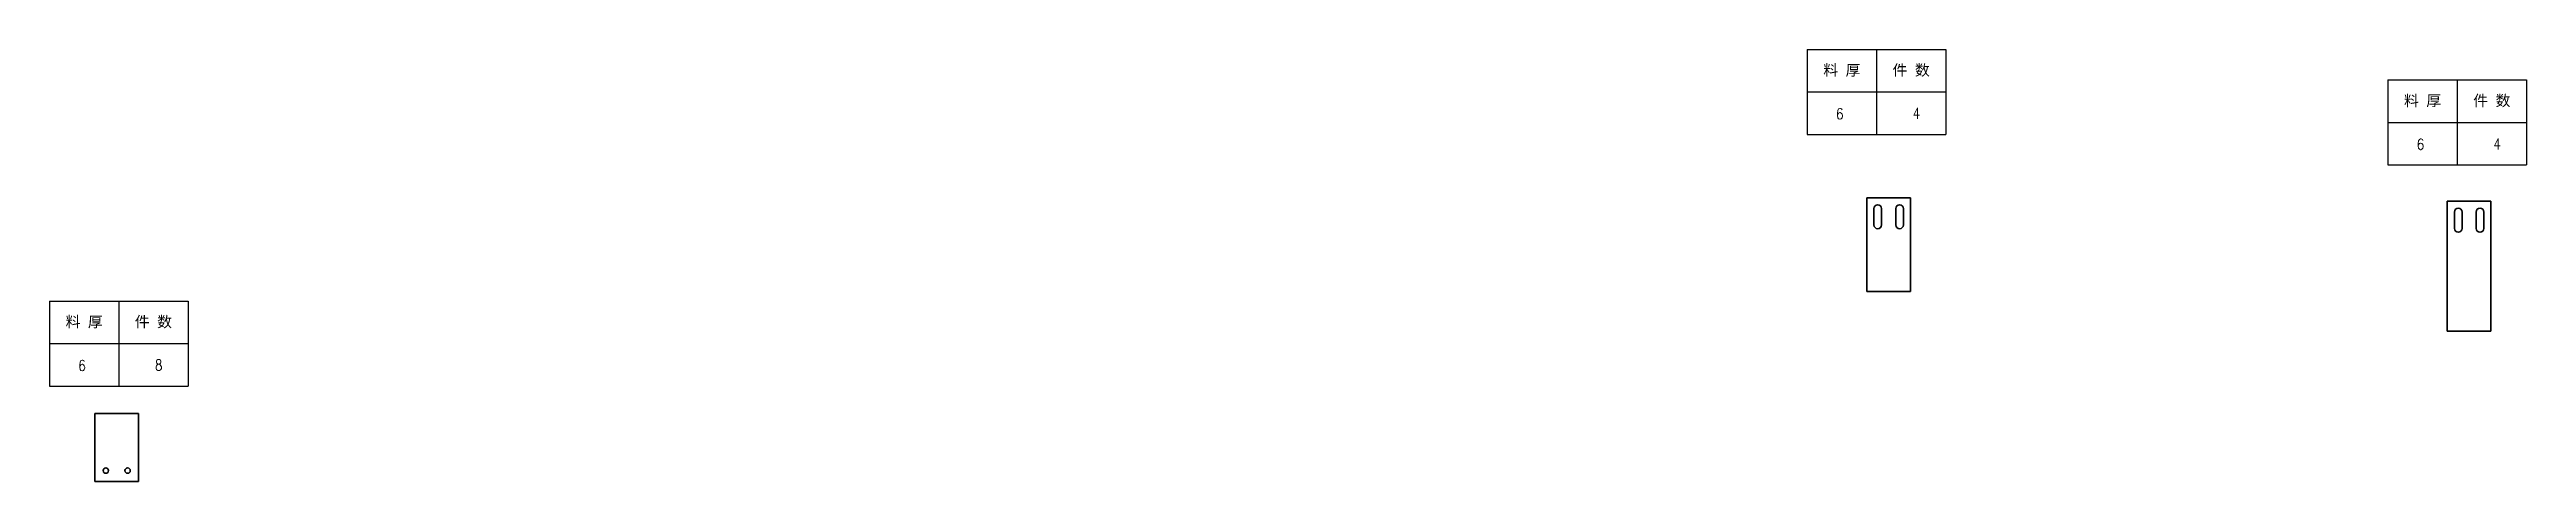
# Model space of a CAD drawing. Header units: millimetres. Extents: x 29078 to 32945, y -44812 to -43100.
# Drawn here: x 29609 to 31880, y -43496 to -43100 of the extents above; entities that cross this region are included whole.
import ezdxf
from ezdxf.enums import TextEntityAlignment as Align

# ---------------------------------------------------------------- set-up
doc = ezdxf.new("R2010")
doc.units = ezdxf.units.MM
doc.layers.get('0').update_dxf_attribs({"lineweight": 13})
doc.layers.add('标注线', color=3, linetype='Continuous', lineweight=25)
doc.styles.add('DIM', font='romans.shx', dxfattribs={"width": 0.8, "bigfont": 'bigfont.shx'})
doc.styles.get("Standard").update_dxf_attribs({"font": 'simplex.shx', "bigfont": 'gbcbig.shx'})

# ---------------------------------------------------------------- blocks, each defined once
blk = doc.blocks.new('*T104')
at = {"color": 0, "linetype": 'ByBlock', "lineweight": -2, "transparency": 16777216}
for p, q in [((0, 0), (127, 0)), ((0, 0), (0, -78)), ((63.5, 0), (63.5, -78)), ((127, 0), (127, -78)), ((0, -39), (127, -39)), ((0, -78), (127, -78))]:
    blk.add_line(p, q, dxfattribs=at)
at = {"color": 0, "transparency": 16777216, "char_height": 10, "width": 60.5, "attachment_point": 5}
for s, insert in [('{\\fSimSun|b0|i0|c134|p2;料 厚}', (31.75, -19.5)), ('{\\fSimSun|b0|i0|c134|p2;件 数}', (95.25, -19.5))]:
    blk.add_mtext(s, dxfattribs=dict(at, insert=insert))
blk = doc.blocks.new('拆图参数')
blk.add_blockref('*T104', (-63.5, 78))
at = {"style": 'DIM', "width": 0.8}
blk.add_attdef('6', text='', height=10, dxfattribs=at).set_placement((-37.1, 18.9), align=Align.MIDDLE_LEFT)
blk.add_attdef('1', text='', height=10, dxfattribs=at).set_placement((36.6, 19.3), align=Align.MIDDLE_CENTER)

msp = doc.modelspace()

# ---------------------------------------------------------------- linework, layer by layer
at = {"color": 7, "lineweight": 35}
for p, q in [((31274.795, -43235.604), (31314.795, -43235.604)), ((31274.795, -43235.604), (31274.795, -43321.604)), ((31314.795, -43235.604), (31314.795, -43321.604)), ((31806.934, -43238.77), (31846.934, -43238.77)), ((31806.934, -43238.77), (31806.934, -43358.27)), ((31846.934, -43238.77), (31846.934, -43358.27)), ((31274.795, -43321.604), (31314.795, -43321.604)), ((31806.934, -43358.27), (31846.934, -43358.27)), ((29650.188, -43496.215), (29650.188, -43433.815)), ((29650.188, -43433.815), (29690.188, -43433.815)), ((29690.188, -43433.815), (29690.188, -43496.215)), ((29650.188, -43496.215), (29690.188, -43496.215))]:
    msp.add_line(p, q, dxfattribs=at)
at = {"color": 7, "lineweight": 35, "ltscale": 0.375}
for p, q in [((31281.295, -43245.604), (31281.295, -43260.604)), ((31288.295, -43260.604), (31288.295, -43245.604)), ((31301.295, -43245.604), (31301.295, -43260.604)), ((31308.295, -43260.604), (31308.295, -43245.604)), ((31813.434, -43248.77), (31813.434, -43263.77)), ((31820.434, -43263.77), (31820.434, -43248.77)), ((31833.434, -43248.77), (31833.434, -43263.77)), ((31840.434, -43263.77), (31840.434, -43248.77))]:
    msp.add_line(p, q, dxfattribs=at)
at = {"color": 7, "lineweight": 35}
for centre in [(29660.188, -43486.216), (29680.188, -43486.216)]:
    msp.add_circle(centre, 2.459, dxfattribs=at)
for centre, start, end in [((31284.795, -43245.604), 0.000001, 180.000001), ((31284.795, -43260.604), 180.000001, 0.000001), ((31304.795, -43245.604), 0.000001, 180.000001), ((31304.795, -43260.604), 180.000001, 0.000001), ((31816.934, -43248.77), 0.000001, 180.000001), ((31836.934, -43248.77), 0.000001, 180.000001), ((31816.934, -43263.77), 180.000001, 0.000001), ((31836.934, -43263.77), 180.000001, 0.000001)]:
    msp.add_arc(centre, 3.5, start, end, dxfattribs=at)

# ---------------------------------------------------------------- block references
at = {"layer": '标注线'}
for p, values in [((31283.605, -43177.519), {'1': '4', '6': '6'}), ((31816.003, -43205.523), {'1': '4', '6': '6'}), ((29672.079, -43408.565), {'1': '8', '6': '6'})]:
    msp.add_blockref('拆图参数', p, dxfattribs=at).add_auto_attribs(values)

doc.saveas('drawing.dxf')
